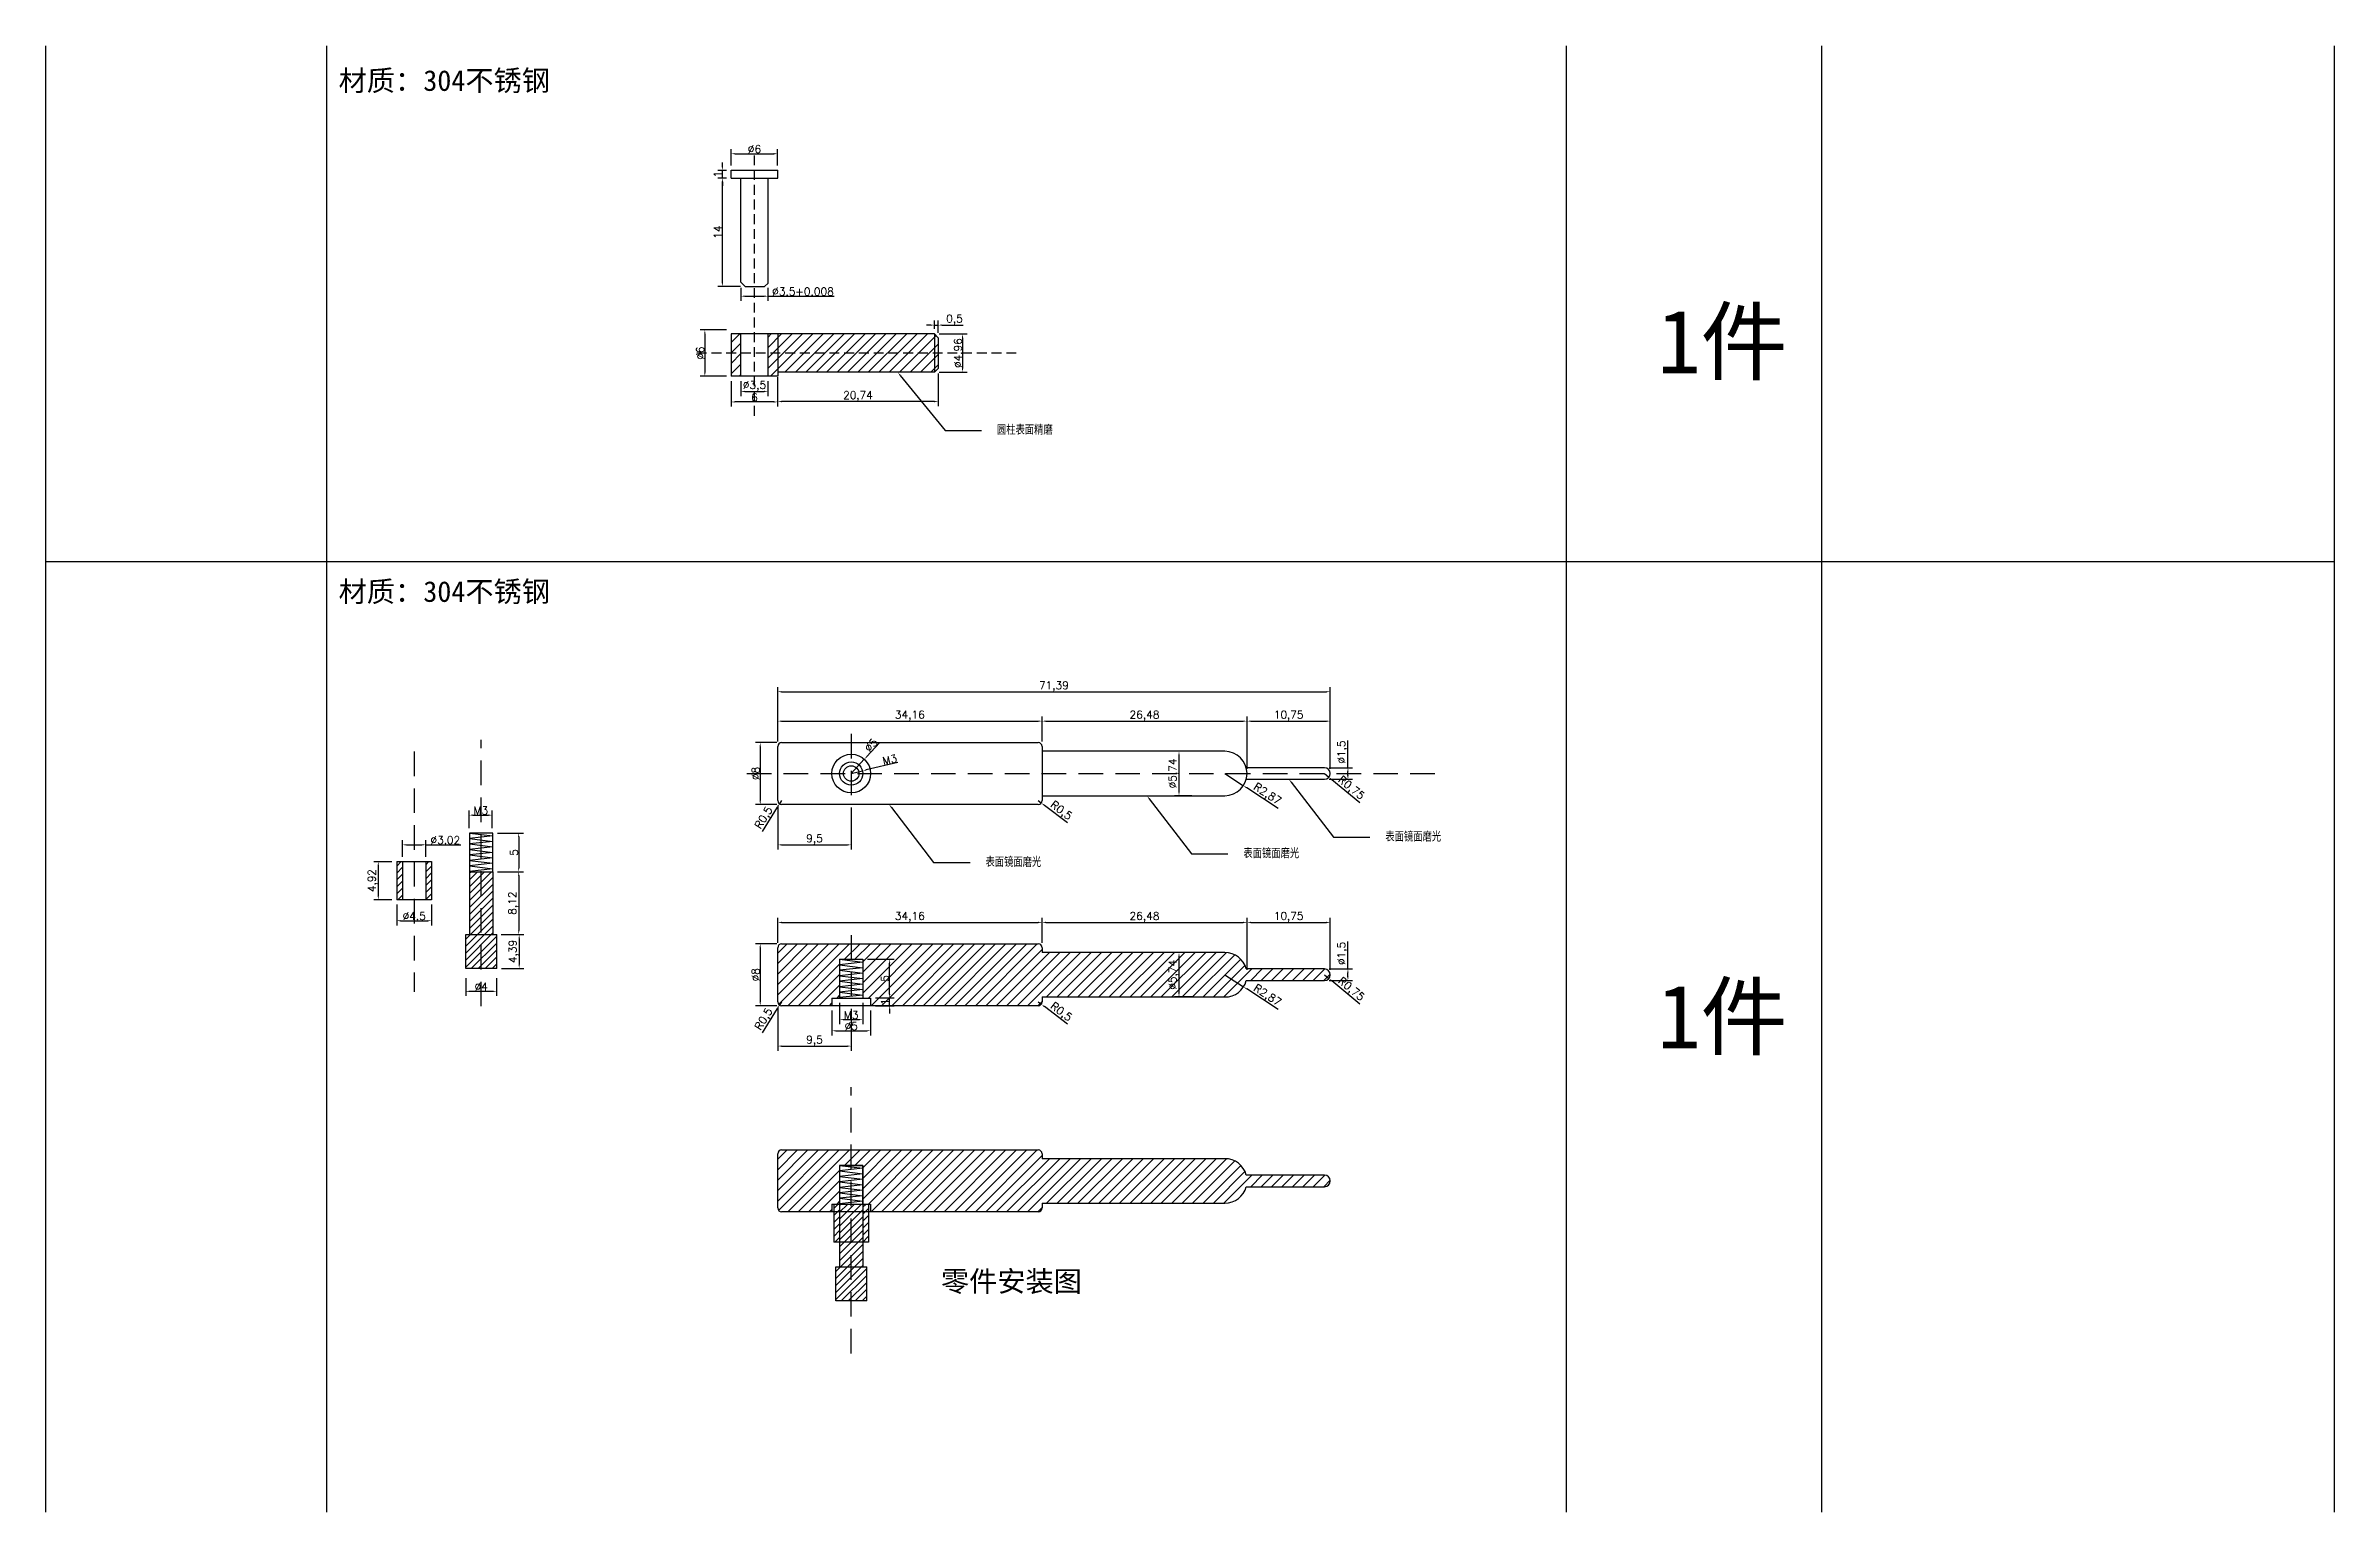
# Model space of a CAD drawing. Header units: millimetres. Extents: x 6817 to 15937, y -5221 to -164.
# Drawn here: x 10129.5 to 10425.2, y -1043.2 to -853.7 of the extents above; entities that cross this region are included whole.
import ezdxf
from ezdxf import colors
from ezdxf.entities.mleader import LeaderData, LeaderLine
from ezdxf.math import Vec2, Vec3

# ---------------------------------------------------------------- set-up
doc = ezdxf.new("R2010")
doc.units = ezdxf.units.MM
doc.linetypes.add('HIDDEN', pattern=[9.525, 6.35, -3.175])
doc.layers.add('图层2', color=108, linetype='Continuous')
doc.styles.get("Standard").update_dxf_attribs({"font": 'txt', "bigfont": 'gbcbig.shx'})
doc.dimstyles.new('ISO-25', dxfattribs={"dimtxt": 1, "dimasz": 0.5, "dimexe": 0.6, "dimexo": 0.625, "dimgap": 0.1, "dimtad": 1, "dimtxsty": 'Standard', "dimcen": 2.5, "dimadec": 0, "dimazin": 0, "dimtfac": 1, "dimtmove": 0, "dimatfit": 3, "dimfxl": 0, "dimarcsym": 0})

msp = doc.modelspace()

# ---------------------------------------------------------------- texts
at = {"color": 2, "attachment_point": 1}
for s, insert, char_height, width in [('{\\fSimSun|b0|i0|c134|p2;材质：304不锈钢}', (10167.323, -856.849), 2.67108, 31.32319), ('{\\fSimSun|b0|i0|c134|p2;1件}', (10337.726, -887.804), 8.21872, 36.05545), ('{\\fSimSun|b0|i0|c134|p2;材质：304不锈钢}', (10167.323, -922.878), 2.67108, 31.32319), ('{\\fSimSun|b0|i0|c134|p2;1件}', (10337.726, -975.023), 8.21872, 36.05545), ('{\\fSimSun|b0|i0|c134|p2;零件安装图}', (10245.152, -1012.003), 2.67108, 31.32319)]:
    msp.add_mtext(s, dxfattribs=dict(at, insert=insert, char_height=char_height, width=width))

# ---------------------------------------------------------------- blocks, each defined once
blk = doc.blocks.new('*D264')
at = {"layer": 'Defpoints', "color": 0, "linetype": 'ByBlock', "transparency": 16777216}
for p in [(10224.05, -895.88), (10244.8, -895.4), (10224.05, -899.67)]:
    blk.add_point(p, dxfattribs=at)
at = {"layer": '图层2', "color": 0, "linetype": 'ByBlock', "lineweight": -2, "transparency": 16777216}
for p, q in [((10224.05, -896.5), (10224.05, -900.27)), ((10244.8, -896.02), (10244.8, -900.27)), ((10244.3, -899.67), (10224.55, -899.67))]:
    blk.add_line(p, q, dxfattribs=at)
at = {"layer": '图层2', "color": 0, "linetype": 'ByBlock', "transparency": 16777216}
for points in [[(10224.55, -899.59), (10224.55, -899.76), (10224.05, -899.67)], [(10244.3, -899.59), (10244.3, -899.76), (10244.8, -899.67)]]:
    blk.add_solid(points, dxfattribs=at)
at = {"layer": '图层2', "color": 0, "linetype": 'ByBlock', "transparency": 16777216, "insert": (10234.43, -898.99), "char_height": 1, "attachment_point": 5}
blk.add_mtext('20,74', dxfattribs=at)
blk = doc.blocks.new('*D265')
at = {"layer": 'Defpoints', "color": 0, "linetype": 'ByBlock', "transparency": 16777216}
for p in [(10224.05, -895.88), (10218.05, -896.4), (10218.05, -899.72)]:
    blk.add_point(p, dxfattribs=at)
at = {"layer": '图层2', "color": 0, "linetype": 'ByBlock', "lineweight": -2, "transparency": 16777216}
for p, q in [((10218.05, -897.02), (10218.05, -900.32)), ((10224.05, -896.5), (10224.05, -900.32)), ((10223.55, -899.72), (10218.55, -899.72))]:
    blk.add_line(p, q, dxfattribs=at)
at = {"layer": '图层2', "color": 0, "linetype": 'ByBlock', "transparency": 16777216}
for points in [[(10218.55, -899.63), (10218.55, -899.8), (10218.05, -899.72)], [(10223.55, -899.63), (10223.55, -899.8), (10224.05, -899.72)]]:
    blk.add_solid(points, dxfattribs=at)
at = {"layer": '图层2', "color": 0, "linetype": 'ByBlock', "transparency": 16777216, "insert": (10221.05, -899.12), "char_height": 1, "attachment_point": 5}
blk.add_mtext('6', dxfattribs=at)
blk = doc.blocks.new('*D266')
at = {"layer": 'Defpoints', "color": 0, "linetype": 'ByBlock', "transparency": 16777216}
for p in [(10218.05, -890.4), (10214.64, -896.4), (10218.05, -896.4)]:
    blk.add_point(p, dxfattribs=at)
at = {"layer": '图层2', "color": 0, "linetype": 'ByBlock', "lineweight": -2, "transparency": 16777216}
for p, q in [((10217.43, -890.4), (10214.04, -890.4)), ((10214.64, -890.9), (10214.64, -895.9)), ((10217.43, -896.4), (10214.04, -896.4))]:
    blk.add_line(p, q, dxfattribs=at)
at = {"layer": '图层2', "color": 0, "linetype": 'ByBlock', "transparency": 16777216}
for points in [[(10214.56, -890.9), (10214.73, -890.9), (10214.64, -890.4)], [(10214.56, -895.9), (10214.73, -895.9), (10214.64, -896.4)]]:
    blk.add_solid(points, dxfattribs=at)
at = {"layer": '图层2', "color": 0, "linetype": 'ByBlock', "transparency": 16777216, "insert": (10214.04, -893.4), "char_height": 1, "attachment_point": 5, "rotation": 90}
blk.add_mtext('%%C6', dxfattribs=at)
blk = doc.blocks.new('*D308')
at = {"layer": 'Defpoints', "color": 0, "linetype": 'ByBlock', "transparency": 16777216}
for p in [(10216.91, -870.79), (10218.05, -870.79), (10219.87, -884.78)]:
    blk.add_point(p, dxfattribs=at)
at = {"layer": '图层2', "color": 0, "linetype": 'ByBlock', "lineweight": -2, "transparency": 16777216}
for p, q in [((10217.43, -870.79), (10216.31, -870.79)), ((10216.91, -884.28), (10216.91, -871.29)), ((10219.24, -884.78), (10216.31, -884.78))]:
    blk.add_line(p, q, dxfattribs=at)
at = {"layer": '图层2', "color": 0, "linetype": 'ByBlock', "transparency": 16777216}
for points in [[(10216.82, -871.29), (10216.99, -871.29), (10216.91, -870.79)], [(10216.82, -884.28), (10216.99, -884.28), (10216.91, -884.78)]]:
    blk.add_solid(points, dxfattribs=at)
at = {"layer": '图层2', "color": 0, "linetype": 'ByBlock', "transparency": 16777216, "insert": (10216.31, -877.78), "char_height": 1, "attachment_point": 5, "rotation": 90}
blk.add_mtext('14', dxfattribs=at)
blk = doc.blocks.new('*D309')
at = {"layer": 'Defpoints', "color": 0, "linetype": 'ByBlock', "transparency": 16777216}
for p in [(10216.91, -869.79), (10218.05, -869.79), (10218.05, -870.79)]:
    blk.add_point(p, dxfattribs=at)
at = {"layer": '图层2', "color": 0, "linetype": 'ByBlock', "lineweight": -2, "transparency": 16777216}
for p, q in [((10216.91, -869.29), (10216.91, -868.79)), ((10217.43, -869.79), (10216.31, -869.79)), ((10217.43, -870.79), (10216.31, -870.79)), ((10216.91, -870.79), (10216.91, -869.79)), ((10216.91, -871.29), (10216.91, -871.79))]:
    blk.add_line(p, q, dxfattribs=at)
at = {"layer": '图层2', "color": 0, "linetype": 'ByBlock', "transparency": 16777216}
for points in [[(10216.82, -869.29), (10216.99, -869.29), (10216.91, -869.79)], [(10216.82, -871.29), (10216.99, -871.29), (10216.91, -870.79)]]:
    blk.add_solid(points, dxfattribs=at)
at = {"layer": '图层2', "color": 0, "linetype": 'ByBlock', "transparency": 16777216, "insert": (10216.31, -870.29), "char_height": 1, "attachment_point": 5, "rotation": 90}
blk.add_mtext('1', dxfattribs=at)
blk = doc.blocks.new('*D267')
at = {"layer": 'Defpoints', "color": 0, "linetype": 'ByBlock', "transparency": 16777216}
for p in [(10219.3, -884.35), (10222.8, -884.35), (10222.8, -886.05)]:
    blk.add_point(p, dxfattribs=at)
at = {"layer": '图层2', "color": 0, "linetype": 'ByBlock', "lineweight": -2, "transparency": 16777216}
for p, q in [((10219.3, -884.97), (10219.3, -886.65)), ((10219.8, -886.05), (10222.3, -886.05)), ((10222.8, -884.97), (10222.8, -886.65)), ((10222.8, -886.05), (10231.34, -886.05))]:
    blk.add_line(p, q, dxfattribs=at)
at = {"layer": '图层2', "color": 0, "linetype": 'ByBlock', "transparency": 16777216}
for points in [[(10219.8, -885.97), (10219.8, -886.14), (10219.3, -886.05)], [(10222.3, -885.97), (10222.3, -886.14), (10222.8, -886.05)]]:
    blk.add_solid(points, dxfattribs=at)
at = {"layer": '图层2', "color": 0, "linetype": 'ByBlock', "transparency": 16777216, "insert": (10227.32, -885.45), "char_height": 1, "attachment_point": 5}
blk.add_mtext('%%C3.5+0.008', dxfattribs=at)
blk = doc.blocks.new('*D310')
at = {"layer": 'Defpoints', "color": 0, "linetype": 'ByBlock', "transparency": 16777216}
for p in [(10224.05, -867.65), (10218.05, -869.79), (10224.05, -869.79)]:
    blk.add_point(p, dxfattribs=at)
at = {"layer": '图层2', "color": 0, "linetype": 'ByBlock', "lineweight": -2, "transparency": 16777216}
for p, q in [((10218.05, -869.16), (10218.05, -867.05)), ((10218.55, -867.65), (10223.55, -867.65)), ((10224.05, -869.16), (10224.05, -867.05))]:
    blk.add_line(p, q, dxfattribs=at)
at = {"layer": '图层2', "color": 0, "linetype": 'ByBlock', "transparency": 16777216}
for points in [[(10218.55, -867.56), (10218.55, -867.73), (10218.05, -867.65)], [(10223.55, -867.56), (10223.55, -867.73), (10224.05, -867.65)]]:
    blk.add_solid(points, dxfattribs=at)
at = {"layer": '图层2', "color": 0, "linetype": 'ByBlock', "transparency": 16777216, "insert": (10221.05, -867.05), "char_height": 1, "attachment_point": 5}
blk.add_mtext('%%C6', dxfattribs=at)
blk = doc.blocks.new('*D268')
at = {"layer": 'Defpoints', "color": 0, "linetype": 'ByBlock', "transparency": 16777216}
for p in [(10187.18, -953.11), (10184.18, -955.42), (10187.18, -955.42)]:
    blk.add_point(p, dxfattribs=at)
at = {"layer": '图层2', "color": 0, "linetype": 'ByBlock', "lineweight": -2, "transparency": 16777216}
for p, q in [((10184.18, -954.79), (10184.18, -952.51)), ((10184.68, -953.11), (10186.68, -953.11)), ((10187.18, -954.79), (10187.18, -952.51))]:
    blk.add_line(p, q, dxfattribs=at)
at = {"layer": '图层2', "color": 0, "linetype": 'ByBlock', "transparency": 16777216}
for points in [[(10184.68, -953.02), (10184.68, -953.19), (10184.18, -953.11)], [(10186.68, -953.02), (10186.68, -953.19), (10187.18, -953.11)]]:
    blk.add_solid(points, dxfattribs=at)
at = {"layer": '图层2', "color": 0, "linetype": 'ByBlock', "transparency": 16777216, "insert": (10185.68, -952.51), "char_height": 1, "attachment_point": 5}
blk.add_mtext('M3', dxfattribs=at)
blk = doc.blocks.new('*D269')
at = {"layer": 'Defpoints', "color": 0, "linetype": 'ByBlock', "transparency": 16777216}
for p in [(10187.24, -955.42), (10187.24, -960.42), (10190.59, -960.42)]:
    blk.add_point(p, dxfattribs=at)
at = {"layer": '图层2', "color": 0, "linetype": 'ByBlock', "lineweight": -2, "transparency": 16777216}
for p, q in [((10187.87, -955.42), (10191.19, -955.42)), ((10190.59, -955.92), (10190.59, -959.92)), ((10187.87, -960.42), (10191.19, -960.42))]:
    blk.add_line(p, q, dxfattribs=at)
at = {"layer": '图层2', "color": 0, "linetype": 'ByBlock', "transparency": 16777216}
for points in [[(10190.51, -955.92), (10190.67, -955.92), (10190.59, -955.42)], [(10190.51, -959.92), (10190.67, -959.92), (10190.59, -960.42)]]:
    blk.add_solid(points, dxfattribs=at)
at = {"layer": '图层2', "color": 0, "linetype": 'ByBlock', "transparency": 16777216, "insert": (10189.99, -957.92), "char_height": 1, "attachment_point": 5, "rotation": 90}
blk.add_mtext('5', dxfattribs=at)
blk = doc.blocks.new('*D270')
at = {"layer": 'Defpoints', "color": 0, "linetype": 'ByBlock', "transparency": 16777216}
for p in [(10187.24, -960.42), (10187.68, -968.53), (10190.59, -968.53)]:
    blk.add_point(p, dxfattribs=at)
at = {"layer": '图层2', "color": 0, "linetype": 'ByBlock', "lineweight": -2, "transparency": 16777216}
for p, q in [((10187.87, -960.42), (10191.19, -960.42)), ((10190.59, -960.92), (10190.59, -968.03)), ((10188.31, -968.53), (10191.19, -968.53))]:
    blk.add_line(p, q, dxfattribs=at)
at = {"layer": '图层2', "color": 0, "linetype": 'ByBlock', "transparency": 16777216}
for points in [[(10190.51, -960.92), (10190.67, -960.92), (10190.59, -960.42)], [(10190.51, -968.03), (10190.67, -968.03), (10190.59, -968.53)]]:
    blk.add_solid(points, dxfattribs=at)
at = {"layer": '图层2', "color": 0, "linetype": 'ByBlock', "transparency": 16777216, "insert": (10189.91, -964.48), "char_height": 1, "attachment_point": 5, "rotation": 90}
blk.add_mtext('8,12', dxfattribs=at)
blk = doc.blocks.new('*D271')
at = {"layer": 'Defpoints', "color": 0, "linetype": 'ByBlock', "transparency": 16777216}
for p in [(10187.74, -968.53), (10187.74, -972.92), (10190.65, -972.92)]:
    blk.add_point(p, dxfattribs=at)
at = {"layer": '图层2', "color": 0, "linetype": 'ByBlock', "lineweight": -2, "transparency": 16777216}
for p, q in [((10188.37, -968.53), (10191.25, -968.53)), ((10190.65, -969.03), (10190.65, -972.42)), ((10188.37, -972.92), (10191.25, -972.92))]:
    blk.add_line(p, q, dxfattribs=at)
at = {"layer": '图层2', "color": 0, "linetype": 'ByBlock', "transparency": 16777216}
for points in [[(10190.57, -969.03), (10190.73, -969.03), (10190.65, -968.53)], [(10190.57, -972.42), (10190.73, -972.42), (10190.65, -972.92)]]:
    blk.add_solid(points, dxfattribs=at)
at = {"layer": '图层2', "color": 0, "linetype": 'ByBlock', "transparency": 16777216, "insert": (10189.97, -970.73), "char_height": 1, "attachment_point": 5, "rotation": 90}
blk.add_mtext('4,39', dxfattribs=at)
blk = doc.blocks.new('*D272')
at = {"layer": 'Defpoints', "color": 0, "linetype": 'ByBlock', "transparency": 16777216}
for p in [(10183.74, -973.53), (10187.74, -973.53), (10187.74, -975.87)]:
    blk.add_point(p, dxfattribs=at)
at = {"layer": '图层2', "color": 0, "linetype": 'ByBlock', "lineweight": -2, "transparency": 16777216}
for p, q in [((10183.74, -974.16), (10183.74, -976.47)), ((10187.74, -974.16), (10187.74, -976.47)), ((10184.24, -975.87), (10187.24, -975.87))]:
    blk.add_line(p, q, dxfattribs=at)
at = {"layer": '图层2', "color": 0, "linetype": 'ByBlock', "transparency": 16777216}
for points in [[(10184.24, -975.79), (10184.24, -975.96), (10183.74, -975.87)], [(10187.24, -975.79), (10187.24, -975.96), (10187.74, -975.87)]]:
    blk.add_solid(points, dxfattribs=at)
at = {"layer": '图层2', "color": 0, "linetype": 'ByBlock', "transparency": 16777216, "insert": (10185.74, -975.27), "char_height": 1, "attachment_point": 5}
blk.add_mtext('%%C4', dxfattribs=at)
blk = doc.blocks.new('*D273')
at = {"layer": 'Defpoints', "color": 0, "linetype": 'ByBlock', "transparency": 16777216}
for p in [(10178.59, -956.94), (10175.57, -959.12), (10178.59, -959.12)]:
    blk.add_point(p, dxfattribs=at)
at = {"layer": '图层2', "color": 0, "linetype": 'ByBlock', "lineweight": -2, "transparency": 16777216}
for p, q in [((10175.57, -958.49), (10175.57, -956.34)), ((10176.07, -956.94), (10178.09, -956.94)), ((10178.59, -958.49), (10178.59, -956.34)), ((10178.59, -956.94), (10183.12, -956.94))]:
    blk.add_line(p, q, dxfattribs=at)
at = {"layer": '图层2', "color": 0, "linetype": 'ByBlock', "transparency": 16777216}
for points in [[(10176.07, -956.86), (10176.07, -957.03), (10175.57, -956.94)], [(10178.09, -956.86), (10178.09, -957.03), (10178.59, -956.94)]]:
    blk.add_solid(points, dxfattribs=at)
at = {"layer": '图层2', "color": 0, "linetype": 'ByBlock', "transparency": 16777216, "insert": (10181.11, -956.34), "char_height": 1, "attachment_point": 5}
blk.add_mtext('%%C3.02', dxfattribs=at)
blk = doc.blocks.new('*D274')
at = {"layer": 'Defpoints', "color": 0, "linetype": 'ByBlock', "transparency": 16777216}
for p in [(10174.83, -964.03), (10179.33, -964.03), (10179.33, -966.75)]:
    blk.add_point(p, dxfattribs=at)
at = {"layer": '图层2', "color": 0, "linetype": 'ByBlock', "lineweight": -2, "transparency": 16777216}
for p, q in [((10174.83, -964.66), (10174.83, -967.35)), ((10175.33, -966.75), (10178.83, -966.75)), ((10179.33, -964.66), (10179.33, -967.35))]:
    blk.add_line(p, q, dxfattribs=at)
at = {"layer": '图层2', "color": 0, "linetype": 'ByBlock', "transparency": 16777216}
for points in [[(10175.33, -966.67), (10175.33, -966.84), (10174.83, -966.75)], [(10178.83, -966.67), (10178.83, -966.84), (10179.33, -966.75)]]:
    blk.add_solid(points, dxfattribs=at)
at = {"layer": '图层2', "color": 0, "linetype": 'ByBlock', "transparency": 16777216, "insert": (10177.08, -966.15), "char_height": 1, "attachment_point": 5}
blk.add_mtext('%%C4.5', dxfattribs=at)
blk = doc.blocks.new('*D275')
at = {"layer": 'Defpoints', "color": 0, "linetype": 'ByBlock', "transparency": 16777216}
for p in [(10174.83, -959.12), (10172.45, -964.03), (10174.83, -964.03)]:
    blk.add_point(p, dxfattribs=at)
at = {"layer": '图层2', "color": 0, "linetype": 'ByBlock', "lineweight": -2, "transparency": 16777216}
for p, q in [((10174.21, -959.12), (10171.85, -959.12)), ((10172.45, -959.62), (10172.45, -963.53)), ((10174.21, -964.03), (10171.85, -964.03))]:
    blk.add_line(p, q, dxfattribs=at)
at = {"layer": '图层2', "color": 0, "linetype": 'ByBlock', "transparency": 16777216}
for points in [[(10172.36, -959.62), (10172.53, -959.62), (10172.45, -959.12)], [(10172.36, -963.53), (10172.53, -963.53), (10172.45, -964.03)]]:
    blk.add_solid(points, dxfattribs=at)
at = {"layer": '图层2', "color": 0, "linetype": 'ByBlock', "transparency": 16777216, "insert": (10171.76, -961.57), "char_height": 1, "attachment_point": 5, "rotation": 90}
blk.add_mtext('4,92', dxfattribs=at)
blk = doc.blocks.new('*D338')
at = {"layer": 'Defpoints', "color": 0, "linetype": 'ByBlock', "transparency": 16777216}
for p in [(10244.8, -889.79), (10244.3, -890.92), (10244.8, -891.42)]:
    blk.add_point(p, dxfattribs=at)
at = {"layer": '图层2', "color": 0, "linetype": 'ByBlock', "lineweight": -2, "transparency": 16777216}
for p, q in [((10243.8, -889.79), (10243.3, -889.79)), ((10244.3, -890.29), (10244.3, -889.19)), ((10244.3, -889.79), (10244.8, -889.79)), ((10244.8, -890.79), (10244.8, -889.19)), ((10245.3, -889.79), (10248, -889.79))]:
    blk.add_line(p, q, dxfattribs=at)
at = {"layer": '图层2', "color": 0, "linetype": 'ByBlock', "transparency": 16777216}
for points in [[(10243.8, -889.7), (10243.8, -889.87), (10244.3, -889.79)], [(10245.3, -889.7), (10245.3, -889.87), (10244.8, -889.79)]]:
    blk.add_solid(points, dxfattribs=at)
at = {"layer": '图层2', "color": 0, "linetype": 'ByBlock', "transparency": 16777216, "insert": (10246.9, -889.1), "char_height": 1, "attachment_point": 5}
blk.add_mtext('0,5', dxfattribs=at)
blk = doc.blocks.new('*D339')
at = {"layer": 'Defpoints', "color": 0, "linetype": 'ByBlock', "transparency": 16777216}
for p in [(10244.3, -890.92), (10244.3, -895.88), (10247.94, -895.88)]:
    blk.add_point(p, dxfattribs=at)
at = {"layer": '图层2', "color": 0, "linetype": 'ByBlock', "lineweight": -2, "transparency": 16777216}
for p, q in [((10244.92, -890.92), (10248.54, -890.92)), ((10247.94, -891.42), (10247.94, -895.38)), ((10244.92, -895.88), (10248.54, -895.88))]:
    blk.add_line(p, q, dxfattribs=at)
at = {"layer": '图层2', "color": 0, "linetype": 'ByBlock', "transparency": 16777216}
for points in [[(10247.86, -891.42), (10248.02, -891.42), (10247.94, -890.92)], [(10247.86, -895.38), (10248.02, -895.38), (10247.94, -895.88)]]:
    blk.add_solid(points, dxfattribs=at)
at = {"layer": '图层2', "color": 0, "linetype": 'ByBlock', "transparency": 16777216, "insert": (10247.34, -893.4), "char_height": 1, "attachment_point": 5, "rotation": 90}
blk.add_mtext('%%C4.96', dxfattribs=at)
blk = doc.blocks.new('*D493')
at = {"layer": 'Defpoints', "color": 0, "linetype": 'ByBlock', "transparency": 16777216}
for p in [(10258.22, -940.96), (10224.06, -944.23), (10258.22, -944.23)]:
    blk.add_point(p, dxfattribs=at)
at = {"layer": '图层2', "color": 0, "linetype": 'ByBlock', "lineweight": -2, "transparency": 16777216}
for p, q in [((10224.06, -943.61), (10224.06, -940.36)), ((10224.56, -940.96), (10257.72, -940.96)), ((10258.22, -943.61), (10258.22, -940.36))]:
    blk.add_line(p, q, dxfattribs=at)
at = {"layer": '图层2', "color": 0, "linetype": 'ByBlock', "transparency": 16777216}
for points in [[(10224.56, -940.88), (10224.56, -941.04), (10224.06, -940.96)], [(10257.72, -940.88), (10257.72, -941.04), (10258.22, -940.96)]]:
    blk.add_solid(points, dxfattribs=at)
at = {"layer": '图层2', "color": 0, "linetype": 'ByBlock', "transparency": 16777216, "insert": (10241.14, -940.28), "char_height": 1, "attachment_point": 5}
blk.add_mtext('34,16', dxfattribs=at)
blk = doc.blocks.new('*D494')
at = {"layer": 'Defpoints', "color": 0, "linetype": 'ByBlock', "transparency": 16777216}
for p in [(10284.7, -940.96), (10258.22, -944.23), (10284.7, -947.73)]:
    blk.add_point(p, dxfattribs=at)
at = {"layer": '图层2', "color": 0, "linetype": 'ByBlock', "lineweight": -2, "transparency": 16777216}
for p, q in [((10258.22, -943.61), (10258.22, -940.36)), ((10258.72, -940.96), (10284.2, -940.96)), ((10284.7, -947.11), (10284.7, -940.36))]:
    blk.add_line(p, q, dxfattribs=at)
at = {"layer": '图层2', "color": 0, "linetype": 'ByBlock', "transparency": 16777216}
for points in [[(10258.72, -940.88), (10258.72, -941.04), (10258.22, -940.96)], [(10284.2, -940.88), (10284.2, -941.04), (10284.7, -940.96)]]:
    blk.add_solid(points, dxfattribs=at)
at = {"layer": '图层2', "color": 0, "linetype": 'ByBlock', "transparency": 16777216, "insert": (10271.46, -940.28), "char_height": 1, "attachment_point": 5}
blk.add_mtext('26,48', dxfattribs=at)
blk = doc.blocks.new('*D495')
at = {"layer": 'Defpoints', "color": 0, "linetype": 'ByBlock', "transparency": 16777216}
for p in [(10295.45, -940.96), (10284.7, -947.73), (10295.45, -947.73)]:
    blk.add_point(p, dxfattribs=at)
at = {"layer": '图层2', "color": 0, "linetype": 'ByBlock', "lineweight": -2, "transparency": 16777216}
for p, q in [((10284.7, -947.11), (10284.7, -940.36)), ((10285.2, -940.96), (10294.95, -940.96)), ((10295.45, -947.11), (10295.45, -940.36))]:
    blk.add_line(p, q, dxfattribs=at)
at = {"layer": '图层2', "color": 0, "linetype": 'ByBlock', "transparency": 16777216}
for points in [[(10285.2, -940.88), (10285.2, -941.04), (10284.7, -940.96)], [(10294.95, -940.88), (10294.95, -941.04), (10295.45, -940.96)]]:
    blk.add_solid(points, dxfattribs=at)
at = {"layer": '图层2', "color": 0, "linetype": 'ByBlock', "transparency": 16777216, "insert": (10290.08, -940.28), "char_height": 1, "attachment_point": 5}
blk.add_mtext('10,75', dxfattribs=at)
blk = doc.blocks.new('*D496')
at = {"layer": 'Defpoints', "color": 0, "linetype": 'ByBlock', "transparency": 16777216}
for p in [(10224.56, -943.73), (10221.8, -951.73), (10224.56, -951.73)]:
    blk.add_point(p, dxfattribs=at)
at = {"layer": '图层2', "color": 0, "linetype": 'ByBlock', "lineweight": -2, "transparency": 16777216}
for p, q in [((10223.93, -943.73), (10221.2, -943.73)), ((10221.8, -944.23), (10221.8, -951.23)), ((10223.93, -951.73), (10221.2, -951.73))]:
    blk.add_line(p, q, dxfattribs=at)
at = {"layer": '图层2', "color": 0, "linetype": 'ByBlock', "transparency": 16777216}
for points in [[(10221.71, -944.23), (10221.88, -944.23), (10221.8, -943.73)], [(10221.71, -951.23), (10221.88, -951.23), (10221.8, -951.73)]]:
    blk.add_solid(points, dxfattribs=at)
at = {"layer": '图层2', "color": 0, "linetype": 'ByBlock', "transparency": 16777216, "insert": (10221.2, -947.73), "char_height": 1, "attachment_point": 5, "rotation": 90}
blk.add_mtext('%%C8', dxfattribs=at)
blk = doc.blocks.new('*D497')
at = {"layer": 'Defpoints', "color": 0, "linetype": 'ByBlock', "transparency": 16777216}
for p in [(10278.19, -944.86), (10275.91, -950.6), (10278.19, -950.6)]:
    blk.add_point(p, dxfattribs=at)
at = {"layer": '图层2', "color": 0, "linetype": 'ByBlock', "lineweight": -2, "transparency": 16777216}
for p, q in [((10277.56, -944.86), (10275.31, -944.86)), ((10275.91, -945.36), (10275.91, -950.1)), ((10277.56, -950.6), (10275.31, -950.6))]:
    blk.add_line(p, q, dxfattribs=at)
at = {"layer": '图层2', "color": 0, "linetype": 'ByBlock', "transparency": 16777216}
for points in [[(10275.83, -945.36), (10275.99, -945.36), (10275.91, -944.86)], [(10275.83, -950.1), (10275.99, -950.1), (10275.91, -950.6)]]:
    blk.add_solid(points, dxfattribs=at)
at = {"layer": '图层2', "color": 0, "linetype": 'ByBlock', "transparency": 16777216, "insert": (10275.23, -947.73), "char_height": 1, "attachment_point": 5, "rotation": 90}
blk.add_mtext('%%C5,74', dxfattribs=at)
blk = doc.blocks.new('*D498')
at = {"layer": 'Defpoints', "color": 0, "linetype": 'ByBlock', "transparency": 16777216}
for p in [(10294.7, -946.98), (10294.7, -948.48), (10297.74, -946.98)]:
    blk.add_point(p, dxfattribs=at)
at = {"layer": '图层2', "color": 0, "linetype": 'ByBlock', "lineweight": -2, "transparency": 16777216}
for p, q in [((10297.74, -946.98), (10297.74, -943.45)), ((10295.33, -946.98), (10298.34, -946.98)), ((10295.33, -948.48), (10298.34, -948.48)), ((10297.74, -947.98), (10297.74, -947.48))]:
    blk.add_line(p, q, dxfattribs=at)
at = {"layer": '图层2', "color": 0, "linetype": 'ByBlock', "transparency": 16777216}
for points in [[(10297.65, -947.48), (10297.82, -947.48), (10297.74, -946.98)], [(10297.65, -947.98), (10297.82, -947.98), (10297.74, -948.48)]]:
    blk.add_solid(points, dxfattribs=at)
at = {"layer": '图层2', "color": 0, "linetype": 'ByBlock', "transparency": 16777216, "insert": (10297.05, -944.96), "char_height": 1, "attachment_point": 5, "rotation": 90}
blk.add_mtext('%%C1,5', dxfattribs=at)
blk = doc.blocks.new('*D499')
at = {"layer": 'Defpoints', "color": 0, "linetype": 'ByBlock', "transparency": 16777216}
for p in [(10294.7, -947.73), (10295.28, -948.21)]:
    blk.add_point(p, dxfattribs=at)
at = {"layer": '图层2', "color": 0, "linetype": 'ByBlock', "lineweight": -2, "transparency": 16777216}
for p, q in [((10294.7, -947.73), (10295.28, -948.21)), ((10299.29, -951.52), (10295.66, -948.53))]:
    blk.add_line(p, q, dxfattribs=at)
at = {"layer": '图层2', "color": 0, "linetype": 'ByBlock', "transparency": 16777216}
blk.add_solid([(10295.72, -948.46), (10295.61, -948.59), (10295.28, -948.21)], dxfattribs=at)
at = {"layer": '图层2', "color": 0, "linetype": 'ByBlock', "transparency": 16777216, "insert": (10298.1, -949.66), "char_height": 1, "attachment_point": 5, "rotation": 320.4026}
blk.add_mtext('R0,75', dxfattribs=at)
blk = doc.blocks.new('*D500')
at = {"layer": 'Defpoints', "color": 0, "linetype": 'ByBlock', "transparency": 16777216}
for p in [(10281.83, -947.73), (10284.24, -949.3)]:
    blk.add_point(p, dxfattribs=at)
at = {"layer": '图层2', "color": 0, "linetype": 'ByBlock', "lineweight": -2, "transparency": 16777216}
for p, q in [((10281.83, -947.73), (10284.24, -949.3)), ((10288.73, -952.23), (10284.66, -949.57))]:
    blk.add_line(p, q, dxfattribs=at)
at = {"layer": '图层2', "color": 0, "linetype": 'ByBlock', "transparency": 16777216}
blk.add_solid([(10284.7, -949.5), (10284.61, -949.64), (10284.24, -949.3)], dxfattribs=at)
at = {"layer": '图层2', "color": 0, "linetype": 'ByBlock', "transparency": 16777216, "insert": (10287.28, -950.46), "char_height": 1, "attachment_point": 5, "rotation": 326.9039}
blk.add_mtext('R2,87', dxfattribs=at)
blk = doc.blocks.new('*D501')
at = {"layer": 'Defpoints', "color": 0, "linetype": 'ByBlock', "transparency": 16777216}
for p in [(10257.72, -951.23), (10258.12, -951.53)]:
    blk.add_point(p, dxfattribs=at)
at = {"layer": '图层2', "color": 0, "linetype": 'ByBlock', "lineweight": -2, "transparency": 16777216}
for p, q in [((10257.72, -951.23), (10258.12, -951.53)), ((10261.49, -954.11), (10258.52, -951.84))]:
    blk.add_line(p, q, dxfattribs=at)
at = {"layer": '图层2', "color": 0, "linetype": 'ByBlock', "transparency": 16777216}
blk.add_solid([(10258.57, -951.77), (10258.47, -951.9), (10258.12, -951.53)], dxfattribs=at)
at = {"layer": '图层2', "color": 0, "linetype": 'ByBlock', "transparency": 16777216, "insert": (10260.63, -952.59), "char_height": 1, "attachment_point": 5, "rotation": 322.661}
blk.add_mtext('R0,5', dxfattribs=at)
blk = doc.blocks.new('*D502')
at = {"layer": 'Defpoints', "color": 0, "linetype": 'ByBlock', "transparency": 16777216}
for p in [(10224.3, -951.66), (10224.56, -951.23)]:
    blk.add_point(p, dxfattribs=at)
at = {"layer": '图层2', "color": 0, "linetype": 'ByBlock', "lineweight": -2, "transparency": 16777216}
for p, q in [((10222.09, -955.23), (10224.03, -952.08)), ((10224.56, -951.23), (10224.3, -951.66))]:
    blk.add_line(p, q, dxfattribs=at)
at = {"layer": '图层2', "color": 0, "linetype": 'ByBlock', "transparency": 16777216}
blk.add_solid([(10223.96, -952.04), (10224.1, -952.13), (10224.3, -951.66)], dxfattribs=at)
at = {"layer": '图层2', "color": 0, "linetype": 'ByBlock', "transparency": 16777216, "insert": (10222.35, -953.51), "char_height": 1, "attachment_point": 5, "rotation": 58.3869}
blk.add_mtext('R0,5', dxfattribs=at)
blk = doc.blocks.new('*D503')
at = {"layer": 'Defpoints', "color": 0, "linetype": 'ByBlock', "transparency": 16777216}
for p in [(10224.06, -951.23), (10233.56, -951.73), (10233.56, -956.95)]:
    blk.add_point(p, dxfattribs=at)
at = {"layer": '图层2', "color": 0, "linetype": 'ByBlock', "lineweight": -2, "transparency": 16777216}
for p, q in [((10224.06, -951.86), (10224.06, -957.55)), ((10233.56, -952.36), (10233.56, -957.55)), ((10224.56, -956.95), (10233.06, -956.95))]:
    blk.add_line(p, q, dxfattribs=at)
at = {"layer": '图层2', "color": 0, "linetype": 'ByBlock', "transparency": 16777216}
for points in [[(10224.56, -956.86), (10224.56, -957.03), (10224.06, -956.95)], [(10233.06, -956.86), (10233.06, -957.03), (10233.56, -956.95)]]:
    blk.add_solid(points, dxfattribs=at)
at = {"layer": '图层2', "color": 0, "linetype": 'ByBlock', "transparency": 16777216, "insert": (10228.81, -956.26), "char_height": 1, "attachment_point": 5}
blk.add_mtext('9,5', dxfattribs=at)
blk = doc.blocks.new('*D504')
at = {"layer": 'Defpoints', "color": 0, "linetype": 'ByBlock', "transparency": 16777216}
for p in [(10258.22, -966.96), (10224.06, -970.23), (10258.22, -970.23)]:
    blk.add_point(p, dxfattribs=at)
at = {"layer": '图层2', "color": 0, "linetype": 'ByBlock', "lineweight": -2, "transparency": 16777216}
for p, q in [((10224.06, -969.61), (10224.06, -966.36)), ((10258.22, -969.61), (10258.22, -966.36)), ((10224.56, -966.96), (10257.72, -966.96))]:
    blk.add_line(p, q, dxfattribs=at)
at = {"layer": '图层2', "color": 0, "linetype": 'ByBlock', "transparency": 16777216}
for points in [[(10224.56, -966.88), (10224.56, -967.05), (10224.06, -966.96)], [(10257.72, -966.88), (10257.72, -967.05), (10258.22, -966.96)]]:
    blk.add_solid(points, dxfattribs=at)
at = {"layer": '图层2', "color": 0, "linetype": 'ByBlock', "transparency": 16777216, "insert": (10241.14, -966.28), "char_height": 1, "attachment_point": 5}
blk.add_mtext('34,16', dxfattribs=at)
blk = doc.blocks.new('*D297')
at = {"layer": 'Defpoints', "color": 0, "linetype": 'ByBlock', "transparency": 16777216}
for p in [(10284.7, -966.96), (10258.22, -970.23), (10284.7, -973.73)]:
    blk.add_point(p, dxfattribs=at)
at = {"layer": '图层2', "color": 0, "linetype": 'ByBlock', "lineweight": -2, "transparency": 16777216}
for p, q in [((10258.22, -969.61), (10258.22, -966.36)), ((10284.7, -973.11), (10284.7, -966.36)), ((10258.72, -966.96), (10284.2, -966.96))]:
    blk.add_line(p, q, dxfattribs=at)
at = {"layer": '图层2', "color": 0, "linetype": 'ByBlock', "transparency": 16777216}
for points in [[(10258.72, -966.88), (10258.72, -967.05), (10258.22, -966.96)], [(10284.2, -966.88), (10284.2, -967.05), (10284.7, -966.96)]]:
    blk.add_solid(points, dxfattribs=at)
at = {"layer": '图层2', "color": 0, "linetype": 'ByBlock', "transparency": 16777216, "insert": (10271.46, -966.28), "char_height": 1, "attachment_point": 5}
blk.add_mtext('26,48', dxfattribs=at)
blk = doc.blocks.new('*D505')
at = {"layer": 'Defpoints', "color": 0, "linetype": 'ByBlock', "transparency": 16777216}
for p in [(10295.45, -966.96), (10284.7, -973.73), (10295.45, -973.73)]:
    blk.add_point(p, dxfattribs=at)
at = {"layer": '图层2', "color": 0, "linetype": 'ByBlock', "lineweight": -2, "transparency": 16777216}
for p, q in [((10284.7, -973.11), (10284.7, -966.36)), ((10295.45, -973.11), (10295.45, -966.36)), ((10285.2, -966.96), (10294.95, -966.96))]:
    blk.add_line(p, q, dxfattribs=at)
at = {"layer": '图层2', "color": 0, "linetype": 'ByBlock', "transparency": 16777216}
for points in [[(10285.2, -966.88), (10285.2, -967.05), (10284.7, -966.96)], [(10294.95, -966.88), (10294.95, -967.05), (10295.45, -966.96)]]:
    blk.add_solid(points, dxfattribs=at)
at = {"layer": '图层2', "color": 0, "linetype": 'ByBlock', "transparency": 16777216, "insert": (10290.08, -966.28), "char_height": 1, "attachment_point": 5}
blk.add_mtext('10,75', dxfattribs=at)
blk = doc.blocks.new('*D506')
at = {"layer": 'Defpoints', "color": 0, "linetype": 'ByBlock', "transparency": 16777216}
for p in [(10224.56, -969.73), (10221.8, -977.73), (10224.56, -977.73)]:
    blk.add_point(p, dxfattribs=at)
at = {"layer": '图层2', "color": 0, "linetype": 'ByBlock', "lineweight": -2, "transparency": 16777216}
for p, q in [((10223.93, -969.73), (10221.2, -969.73)), ((10221.8, -970.23), (10221.8, -977.23)), ((10223.93, -977.73), (10221.2, -977.73))]:
    blk.add_line(p, q, dxfattribs=at)
at = {"layer": '图层2', "color": 0, "linetype": 'ByBlock', "transparency": 16777216}
for points in [[(10221.71, -970.23), (10221.88, -970.23), (10221.8, -969.73)], [(10221.71, -977.23), (10221.88, -977.23), (10221.8, -977.73)]]:
    blk.add_solid(points, dxfattribs=at)
at = {"layer": '图层2', "color": 0, "linetype": 'ByBlock', "transparency": 16777216, "insert": (10221.2, -973.73), "char_height": 1, "attachment_point": 5, "rotation": 90}
blk.add_mtext('%%C8', dxfattribs=at)
blk = doc.blocks.new('*D507')
at = {"layer": 'Defpoints', "color": 0, "linetype": 'ByBlock', "transparency": 16777216}
for p in [(10278.19, -970.86), (10275.91, -976.6), (10278.22, -976.6)]:
    blk.add_point(p, dxfattribs=at)
at = {"layer": '图层2', "color": 0, "linetype": 'ByBlock', "lineweight": -2, "transparency": 16777216}
for p, q in [((10277.56, -970.86), (10275.31, -970.86)), ((10275.91, -971.36), (10275.91, -976.1)), ((10277.59, -976.6), (10275.31, -976.6))]:
    blk.add_line(p, q, dxfattribs=at)
at = {"layer": '图层2', "color": 0, "linetype": 'ByBlock', "transparency": 16777216}
for points in [[(10275.83, -971.36), (10275.99, -971.36), (10275.91, -970.86)], [(10275.83, -976.1), (10275.99, -976.1), (10275.91, -976.6)]]:
    blk.add_solid(points, dxfattribs=at)
at = {"layer": '图层2', "color": 0, "linetype": 'ByBlock', "transparency": 16777216, "insert": (10275.23, -973.73), "char_height": 1, "attachment_point": 5, "rotation": 90}
blk.add_mtext('%%C5,74', dxfattribs=at)
blk = doc.blocks.new('*D508')
at = {"layer": 'Defpoints', "color": 0, "linetype": 'ByBlock', "transparency": 16777216}
for p in [(10294.7, -972.98), (10294.7, -974.48), (10297.74, -972.98)]:
    blk.add_point(p, dxfattribs=at)
at = {"layer": '图层2', "color": 0, "linetype": 'ByBlock', "lineweight": -2, "transparency": 16777216}
for p, q in [((10297.74, -972.98), (10297.74, -969.45)), ((10295.33, -972.98), (10298.34, -972.98)), ((10295.33, -974.48), (10298.34, -974.48)), ((10297.74, -973.98), (10297.74, -973.48))]:
    blk.add_line(p, q, dxfattribs=at)
at = {"layer": '图层2', "color": 0, "linetype": 'ByBlock', "transparency": 16777216}
for points in [[(10297.65, -973.48), (10297.82, -973.48), (10297.74, -972.98)], [(10297.65, -973.98), (10297.82, -973.98), (10297.74, -974.48)]]:
    blk.add_solid(points, dxfattribs=at)
at = {"layer": '图层2', "color": 0, "linetype": 'ByBlock', "transparency": 16777216, "insert": (10297.05, -970.97), "char_height": 1, "attachment_point": 5, "rotation": 90}
blk.add_mtext('%%C1,5', dxfattribs=at)
blk = doc.blocks.new('*D509')
at = {"layer": 'Defpoints', "color": 0, "linetype": 'ByBlock', "transparency": 16777216}
for p in [(10294.7, -973.73), (10295.28, -974.21)]:
    blk.add_point(p, dxfattribs=at)
at = {"layer": '图层2', "color": 0, "linetype": 'ByBlock', "lineweight": -2, "transparency": 16777216}
for p, q in [((10294.7, -973.73), (10295.28, -974.21)), ((10299.29, -977.53), (10295.66, -974.53))]:
    blk.add_line(p, q, dxfattribs=at)
at = {"layer": '图层2', "color": 0, "linetype": 'ByBlock', "transparency": 16777216}
blk.add_solid([(10295.72, -974.47), (10295.61, -974.59), (10295.28, -974.21)], dxfattribs=at)
at = {"layer": '图层2', "color": 0, "linetype": 'ByBlock', "transparency": 16777216, "insert": (10298.1, -975.66), "char_height": 1, "attachment_point": 5, "rotation": 320.4026}
blk.add_mtext('R0,75', dxfattribs=at)
blk = doc.blocks.new('*D510')
at = {"layer": 'Defpoints', "color": 0, "linetype": 'ByBlock', "transparency": 16777216}
for p in [(10281.83, -973.73), (10284.24, -975.3)]:
    blk.add_point(p, dxfattribs=at)
at = {"layer": '图层2', "color": 0, "linetype": 'ByBlock', "lineweight": -2, "transparency": 16777216}
for p, q in [((10281.83, -973.73), (10284.24, -975.3)), ((10288.73, -978.23), (10284.66, -975.57))]:
    blk.add_line(p, q, dxfattribs=at)
at = {"layer": '图层2', "color": 0, "linetype": 'ByBlock', "transparency": 16777216}
blk.add_solid([(10284.7, -975.5), (10284.61, -975.64), (10284.24, -975.3)], dxfattribs=at)
at = {"layer": '图层2', "color": 0, "linetype": 'ByBlock', "transparency": 16777216, "insert": (10287.28, -976.47), "char_height": 1, "attachment_point": 5, "rotation": 326.9039}
blk.add_mtext('R2,87', dxfattribs=at)
blk = doc.blocks.new('*D511')
at = {"layer": 'Defpoints', "color": 0, "linetype": 'ByBlock', "transparency": 16777216}
for p in [(10257.72, -977.23), (10258.12, -977.54)]:
    blk.add_point(p, dxfattribs=at)
at = {"layer": '图层2', "color": 0, "linetype": 'ByBlock', "lineweight": -2, "transparency": 16777216}
for p, q in [((10257.72, -977.23), (10258.12, -977.54)), ((10261.49, -980.11), (10258.52, -977.84))]:
    blk.add_line(p, q, dxfattribs=at)
at = {"layer": '图层2', "color": 0, "linetype": 'ByBlock', "transparency": 16777216}
blk.add_solid([(10258.57, -977.77), (10258.47, -977.91), (10258.12, -977.54)], dxfattribs=at)
at = {"layer": '图层2', "color": 0, "linetype": 'ByBlock', "transparency": 16777216, "insert": (10260.63, -978.6), "char_height": 1, "attachment_point": 5, "rotation": 322.661}
blk.add_mtext('R0,5', dxfattribs=at)
blk = doc.blocks.new('*D512')
at = {"layer": 'Defpoints', "color": 0, "linetype": 'ByBlock', "transparency": 16777216}
for p in [(10224.3, -977.66), (10224.56, -977.23)]:
    blk.add_point(p, dxfattribs=at)
at = {"layer": '图层2', "color": 0, "linetype": 'ByBlock', "lineweight": -2, "transparency": 16777216}
for p, q in [((10222.09, -981.24), (10224.03, -978.09)), ((10224.56, -977.23), (10224.3, -977.66))]:
    blk.add_line(p, q, dxfattribs=at)
at = {"layer": '图层2', "color": 0, "linetype": 'ByBlock', "transparency": 16777216}
blk.add_solid([(10223.96, -978.04), (10224.1, -978.13), (10224.3, -977.66)], dxfattribs=at)
at = {"layer": '图层2', "color": 0, "linetype": 'ByBlock', "transparency": 16777216, "insert": (10222.35, -979.52), "char_height": 1, "attachment_point": 5, "rotation": 58.3869}
blk.add_mtext('R0,5', dxfattribs=at)
blk = doc.blocks.new('*D513')
at = {"layer": 'Defpoints', "color": 0, "linetype": 'ByBlock', "transparency": 16777216}
for p in [(10224.06, -977.23), (10233.56, -977.73), (10233.56, -982.95)]:
    blk.add_point(p, dxfattribs=at)
at = {"layer": '图层2', "color": 0, "linetype": 'ByBlock', "lineweight": -2, "transparency": 16777216}
for p, q in [((10224.06, -977.86), (10224.06, -983.55)), ((10233.56, -978.36), (10233.56, -983.55)), ((10224.56, -982.95), (10233.06, -982.95))]:
    blk.add_line(p, q, dxfattribs=at)
at = {"layer": '图层2', "color": 0, "linetype": 'ByBlock', "transparency": 16777216}
for points in [[(10224.56, -982.87), (10224.56, -983.03), (10224.06, -982.95)], [(10233.06, -982.87), (10233.06, -983.03), (10233.56, -982.95)]]:
    blk.add_solid(points, dxfattribs=at)
at = {"layer": '图层2', "color": 0, "linetype": 'ByBlock', "transparency": 16777216, "insert": (10228.81, -982.27), "char_height": 1, "attachment_point": 5}
blk.add_mtext('9,5', dxfattribs=at)
blk = doc.blocks.new('*D514')
at = {"layer": 'Defpoints', "color": 0, "linetype": 'ByBlock', "transparency": 16777216}
for p in [(10231.06, -977.73), (10236.06, -977.73), (10236.06, -980.97)]:
    blk.add_point(p, dxfattribs=at)
at = {"layer": '图层2', "color": 0, "linetype": 'ByBlock', "lineweight": -2, "transparency": 16777216}
for p, q in [((10231.06, -978.36), (10231.06, -981.57)), ((10236.06, -978.36), (10236.06, -981.57)), ((10231.56, -980.97), (10235.56, -980.97))]:
    blk.add_line(p, q, dxfattribs=at)
at = {"layer": '图层2', "color": 0, "linetype": 'ByBlock', "transparency": 16777216}
for points in [[(10231.56, -980.89), (10231.56, -981.05), (10231.06, -980.97)], [(10235.56, -980.89), (10235.56, -981.05), (10236.06, -980.97)]]:
    blk.add_solid(points, dxfattribs=at)
at = {"layer": '图层2', "color": 0, "linetype": 'ByBlock', "transparency": 16777216, "insert": (10233.56, -980.37), "char_height": 1, "attachment_point": 5}
blk.add_mtext('%%C5', dxfattribs=at)
blk = doc.blocks.new('*D515')
at = {"layer": 'Defpoints', "color": 0, "linetype": 'ByBlock', "transparency": 16777216}
for p in [(10232.06, -976.73), (10235.06, -976.73), (10235.06, -979.53)]:
    blk.add_point(p, dxfattribs=at)
at = {"layer": '图层2', "color": 0, "linetype": 'ByBlock', "lineweight": -2, "transparency": 16777216}
for p, q in [((10232.06, -977.36), (10232.06, -980.13)), ((10235.06, -977.36), (10235.06, -980.13)), ((10232.56, -979.53), (10234.56, -979.53))]:
    blk.add_line(p, q, dxfattribs=at)
at = {"layer": '图层2', "color": 0, "linetype": 'ByBlock', "transparency": 16777216}
for points in [[(10232.56, -979.45), (10232.56, -979.61), (10232.06, -979.53)], [(10234.56, -979.45), (10234.56, -979.61), (10235.06, -979.53)]]:
    blk.add_solid(points, dxfattribs=at)
at = {"layer": '图层2', "color": 0, "linetype": 'ByBlock', "transparency": 16777216, "insert": (10233.56, -978.93), "char_height": 1, "attachment_point": 5}
blk.add_mtext('M3', dxfattribs=at)
blk = doc.blocks.new('*D516')
at = {"layer": 'Defpoints', "color": 0, "linetype": 'ByBlock', "transparency": 16777216}
for p in [(10236.06, -976.73), (10236.06, -977.73), (10238.52, -976.73)]:
    blk.add_point(p, dxfattribs=at)
at = {"layer": '图层2', "color": 0, "linetype": 'ByBlock', "lineweight": -2, "transparency": 16777216}
for p, q in [((10238.52, -976.23), (10238.52, -975.73)), ((10236.68, -976.73), (10239.12, -976.73)), ((10236.68, -977.73), (10239.12, -977.73)), ((10238.52, -977.73), (10238.52, -976.73)), ((10238.52, -978.23), (10238.52, -978.73))]:
    blk.add_line(p, q, dxfattribs=at)
at = {"layer": '图层2', "color": 0, "linetype": 'ByBlock', "transparency": 16777216}
for points in [[(10238.44, -976.23), (10238.61, -976.23), (10238.52, -976.73)], [(10238.44, -978.23), (10238.61, -978.23), (10238.52, -977.73)]]:
    blk.add_solid(points, dxfattribs=at)
at = {"layer": '图层2', "color": 0, "linetype": 'ByBlock', "transparency": 16777216, "insert": (10237.92, -977.23), "char_height": 1, "attachment_point": 5, "rotation": 90}
blk.add_mtext('1', dxfattribs=at)
blk = doc.blocks.new('*D517')
at = {"layer": 'Defpoints', "color": 0, "linetype": 'ByBlock', "transparency": 16777216}
for p in [(10235.06, -971.73), (10238.52, -971.73), (10236.06, -976.73)]:
    blk.add_point(p, dxfattribs=at)
at = {"layer": '图层2', "color": 0, "linetype": 'ByBlock', "lineweight": -2, "transparency": 16777216}
for p, q in [((10235.68, -971.73), (10239.12, -971.73)), ((10238.52, -976.23), (10238.52, -972.23)), ((10236.68, -976.73), (10239.12, -976.73))]:
    blk.add_line(p, q, dxfattribs=at)
at = {"layer": '图层2', "color": 0, "linetype": 'ByBlock', "transparency": 16777216}
for points in [[(10238.44, -972.23), (10238.61, -972.23), (10238.52, -971.73)], [(10238.44, -976.23), (10238.61, -976.23), (10238.52, -976.73)]]:
    blk.add_solid(points, dxfattribs=at)
at = {"layer": '图层2', "color": 0, "linetype": 'ByBlock', "transparency": 16777216, "insert": (10237.92, -974.23), "char_height": 1, "attachment_point": 5, "rotation": 90}
blk.add_mtext('5', dxfattribs=at)
blk = doc.blocks.new('*D518')
at = {"layer": 'Defpoints', "color": 0, "linetype": 'ByBlock', "transparency": 16777216}
for p in [(10233.56, -947.73), (10235.02, -947.39)]:
    blk.add_point(p, dxfattribs=at)
at = {"layer": '图层2', "color": 0, "linetype": 'ByBlock', "lineweight": -2, "transparency": 16777216}
for p, q in [((10233.56, -947.73), (10235.02, -947.39)), ((10239.58, -946.31), (10235.5, -947.27))]:
    blk.add_line(p, q, dxfattribs=at)
at = {"layer": '图层2', "color": 0, "linetype": 'ByBlock', "transparency": 16777216}
blk.add_solid([(10235.49, -947.19), (10235.52, -947.35), (10235.02, -947.39)], dxfattribs=at)
at = {"layer": '图层2', "color": 0, "linetype": 'ByBlock', "transparency": 16777216, "insert": (10238.53, -945.94), "char_height": 1, "attachment_point": 5, "rotation": 13.2527}
blk.add_mtext('M3', dxfattribs=at)
blk = doc.blocks.new('*D519')
at = {"layer": 'Defpoints', "color": 0, "linetype": 'ByBlock', "transparency": 16777216}
for p in [(10235.25, -945.89), (10233.56, -947.73)]:
    blk.add_point(p, dxfattribs=at)
at = {"layer": '图层2', "color": 0, "linetype": 'ByBlock', "lineweight": -2, "transparency": 16777216}
for p, q in [((10233.56, -947.73), (10235.25, -945.89)), ((10237.19, -943.78), (10235.59, -945.52))]:
    blk.add_line(p, q, dxfattribs=at)
at = {"layer": '图层2', "color": 0, "linetype": 'ByBlock', "transparency": 16777216}
blk.add_solid([(10235.53, -945.47), (10235.65, -945.58), (10235.25, -945.89)], dxfattribs=at)
at = {"layer": '图层2', "color": 0, "linetype": 'ByBlock', "transparency": 16777216, "insert": (10236.12, -944.06), "char_height": 1, "attachment_point": 5, "rotation": 47.3522}
blk.add_mtext('%%C5', dxfattribs=at)
blk = doc.blocks.new('*D523')
at = {"layer": 'Defpoints', "color": 0, "linetype": 'ByBlock', "transparency": 16777216}
for p in [(10219.3, -896.4), (10222.8, -896.4), (10222.8, -898.35)]:
    blk.add_point(p, dxfattribs=at)
at = {"layer": '图层2', "color": 0, "linetype": 'ByBlock', "lineweight": -2, "transparency": 16777216}
for p, q in [((10219.3, -897.02), (10219.3, -898.95)), ((10219.8, -898.35), (10222.3, -898.35)), ((10222.8, -897.02), (10222.8, -898.95))]:
    blk.add_line(p, q, dxfattribs=at)
at = {"layer": '图层2', "color": 0, "linetype": 'ByBlock', "transparency": 16777216}
for points in [[(10219.8, -898.27), (10219.8, -898.44), (10219.3, -898.35)], [(10222.3, -898.27), (10222.3, -898.44), (10222.8, -898.35)]]:
    blk.add_solid(points, dxfattribs=at)
at = {"layer": '图层2', "color": 0, "linetype": 'ByBlock', "transparency": 16777216, "insert": (10221.05, -897.67), "char_height": 1, "attachment_point": 5}
blk.add_mtext('%%C3,5', dxfattribs=at)
blk = doc.blocks.new('*D1729')
at = {"layer": 'Defpoints', "color": 0, "linetype": 'ByBlock', "transparency": 16777216}
for p in [(10295.45, -937.16), (10224.06, -944.23), (10295.45, -946.37)]:
    blk.add_point(p, dxfattribs=at)
at = {"layer": '图层2', "color": 0, "linetype": 'ByBlock', "lineweight": -2, "transparency": 16777216}
for p, q in [((10224.06, -943.61), (10224.06, -936.56)), ((10224.56, -937.16), (10294.95, -937.16)), ((10295.45, -945.74), (10295.45, -936.56))]:
    blk.add_line(p, q, dxfattribs=at)
at = {"layer": '图层2', "color": 0, "linetype": 'ByBlock', "transparency": 16777216}
for points in [[(10224.56, -937.08), (10224.56, -937.24), (10224.06, -937.16)], [(10294.95, -937.08), (10294.95, -937.24), (10295.45, -937.16)]]:
    blk.add_solid(points, dxfattribs=at)
at = {"layer": '图层2', "color": 0, "linetype": 'ByBlock', "transparency": 16777216, "insert": (10259.75, -936.48), "char_height": 1, "attachment_point": 5}
blk.add_mtext('71,39', dxfattribs=at)

# ---------------------------------------------------------------- dimensions: what is measured, and where the dimension line sits
at = {"layer": '图层2', "color": 2, "linetype": 'ByBlock'}
for base, p1, p2, angle, text, picture, middle in [((10224.055, -867.646), (10218.055, -869.785), (10224.055, -869.785), 180, '%%C6', '*D310', (10221.055, -867.046)), ((10222.805, -886.053), (10219.305, -884.349), (10222.805, -884.349), 180, '%%C3.5+0.008', '*D267', (10227.321, -885.453)), ((10214.644, -896.397), (10218.055, -890.397), (10218.055, -896.397), 90, '%%C6', '*D266', (10214.044, -893.397)), ((10247.939, -895.877), (10244.299, -890.917), (10244.299, -895.877), 90, '%%C4.96', '*D339', (10247.339, -893.397)), ((10221.798, -951.73), (10224.558, -943.73), (10224.558, -951.73), 90, '%%C<>', '*D496', (10221.198, -947.73)), ((10275.91, -950.6), (10278.188, -944.86), (10278.188, -950.6), 90, '%%C<>', '*D497', (10275.227, -947.73)), ((10297.736, -946.98), (10294.702, -948.48), (10294.702, -946.98), 90, '%%C<>', '*D498', (10297.053, -944.963)), ((10221.798, -977.734), (10224.558, -969.734), (10224.558, -977.734), 90, '%%C<>', '*D506', (10221.198, -973.734)), ((10297.736, -972.984), (10294.702, -974.484), (10294.702, -972.984), 90, '%%C<>', '*D508', (10297.053, -970.967)), ((10275.91, -976.604), (10278.188, -970.864), (10278.218, -976.604), 90, '%%C<>', '*D507', (10275.227, -973.734))]:
    dim = msp.add_linear_dim(base=base, p1=p1, p2=p2, angle=angle, text=text, dimstyle='ISO-25', dxfattribs=at)
    dim.commit()
    dim.dimension.update_dxf_attribs({"geometry": picture, "text_midpoint": middle})
for base, p1, p2, picture, middle in [((10216.906, -869.785), (10218.055, -870.785), (10218.055, -869.785), '*D309', (10216.306, -870.285)), ((10216.906, -870.785), (10219.869, -884.784), (10218.055, -870.785), '*D308', (10216.306, -877.785)), ((10190.591, -960.418), (10187.243, -955.418), (10187.243, -960.418), '*D269', (10189.991, -957.918)), ((10172.445501821, -964.031523935), (10174.83013121, -959.116523935), (10174.83013121, -964.031523935), '*D275', (10171.762168488, -961.574023935)), ((10190.590746106, -968.533264104), (10187.242915871, -960.418264104), (10187.68332775, -968.533264104), '*D270', (10189.907412772, -964.475764104)), ((10190.650334226, -972.918264104), (10187.742915871, -968.533264104), (10187.742915871, -972.918264104), '*D271', (10189.967000893, -970.725764104)), ((10238.523, -971.735), (10236.058, -976.735), (10235.058, -971.735), '*D517', (10237.923, -974.235)), ((10238.523, -976.735), (10236.058, -977.735), (10236.058, -976.735), '*D516', (10237.923, -977.235))]:
    dim = msp.add_linear_dim(base=base, p1=p1, p2=p2, angle=90, dimstyle='ISO-25', dxfattribs=at)
    dim.commit()
    dim.dimension.update_dxf_attribs({"geometry": picture, "text_midpoint": middle})
for base, p1, p2, picture, middle in [((10244.799, -889.787), (10244.299, -890.917), (10244.799, -891.417), '*D338', (10246.899, -889.103)), ((10218.055, -899.716), (10224.055, -895.877), (10218.055, -896.397), '*D265', (10221.055, -899.116)), ((10224.055, -899.674), (10244.799, -895.397), (10224.055, -895.877), '*D264', (10234.427, -898.991)), ((10295.452, -937.159), (10224.058, -944.23), (10295.452, -946.37), '*D1729', (10259.755, -936.476)), ((10258.222, -940.959), (10224.058, -944.23), (10258.222, -944.23), '*D493', (10241.14, -940.276)), ((10284.704, -940.959), (10258.222, -944.23), (10284.704, -947.73), '*D494', (10271.463, -940.276)), ((10295.452, -940.959), (10284.704, -947.73), (10295.452, -947.73), '*D495', (10290.078, -940.276)), ((10233.558, -956.946), (10224.058, -951.23), (10233.558, -951.73), '*D503', (10228.808, -956.263)), ((10258.222, -966.962), (10224.058, -970.234), (10258.222, -970.234), '*D504', (10241.14, -966.279)), ((10284.704, -966.962), (10258.222, -970.234), (10284.704, -973.734), '*D297', (10271.463, -966.279)), ((10295.452, -966.962), (10284.704, -973.734), (10295.452, -973.734), '*D505', (10290.078, -966.279)), ((10233.558, -982.95), (10224.058, -977.234), (10233.558, -977.734), '*D513', (10228.808, -982.267))]:
    dim = msp.add_linear_dim(base=base, p1=p1, p2=p2, dimstyle='ISO-25', dxfattribs=at)
    dim.commit()
    dim.dimension.update_dxf_attribs({"geometry": picture, "text_midpoint": middle})
for base, p1, p2, text, picture, middle in [((10222.804, -898.355), (10219.305, -896.397), (10222.804, -896.397), '%%C<>', '*D523', (10221.054, -897.671)), ((10187.183, -953.108), (10184.183, -955.418), (10187.183, -955.418), 'M3', '*D268', (10185.683, -952.508)), ((10178.59, -956.944), (10175.57, -959.117), (10178.59, -959.117), '%%C3.02', '*D273', (10181.107, -956.344)), ((10179.33, -966.754), (10174.83, -964.032), (10179.33, -964.032), '%%C4.5', '*D274', (10177.08, -966.154)), ((10187.743, -975.872), (10183.743, -973.533), (10187.743, -973.533), '%%C4', '*D272', (10185.743, -975.272)), ((10236.058, -980.968), (10231.058, -977.735), (10236.058, -977.734), '%%C<>', '*D514', (10233.558, -980.368)), ((10235.058, -979.529), (10232.058, -976.735), (10235.058, -976.735), 'M3', '*D515', (10233.558, -978.929))]:
    dim = msp.add_linear_dim(base=base, p1=p1, p2=p2, text=text, dimstyle='ISO-25', dxfattribs=at)
    dim.commit()
    dim.dimension.update_dxf_attribs({"geometry": picture, "text_midpoint": middle})
dim = msp.add_radius_dim(center=(10233.558, -947.73), mpoint=(10235.252, -945.891), text='%%C5', dimstyle='ISO-25', dxfattribs=at)
dim.commit()
dim.dimension.update_dxf_attribs({"geometry": '*D519', "text_midpoint": (10236.12, -944.063)})
dim = msp.add_radius_dim(center=(10233.558, -947.73), mpoint=(10235.018, -947.386), text='M3', dimstyle='ISO-25', dxfattribs=at)
dim.commit()
dim.dimension.update_dxf_attribs({"geometry": '*D518', "text_midpoint": (10238.671, -946.526), "dimtype": 164})
for center, mpoint, picture, middle in [((10281.834, -947.73), (10284.238, -949.297), '*D500', (10287.278, -950.463)), ((10294.702, -947.73), (10295.28, -948.208), '*D499', (10298.104, -949.658)), ((10224.558, -951.23), (10224.296, -951.656), '*D502', (10222.351, -953.512)), ((10281.834, -973.734), (10284.238, -975.301), '*D510', (10287.278, -976.467)), ((10294.702, -973.734), (10295.28, -974.212), '*D509', (10298.104, -975.661)), ((10224.558, -977.234), (10224.296, -977.66), '*D512', (10222.351, -979.516))]:
    dim = msp.add_radius_dim(center=center, mpoint=mpoint, dimstyle='ISO-25', dxfattribs=at)
    dim.commit()
    dim.dimension.update_dxf_attribs({"geometry": picture, "text_midpoint": middle})
for center, mpoint, picture, middle in [((10257.722, -951.23), (10258.119, -951.533), '*D501', (10260.219, -953.135)), ((10257.722, -977.234), (10258.119, -977.537), '*D511', (10260.219, -979.139))]:
    dim = msp.add_radius_dim(center=center, mpoint=mpoint, dimstyle='ISO-25', dxfattribs=at)
    dim.commit()
    dim.dimension.update_dxf_attribs({"geometry": picture, "text_midpoint": middle, "dimtype": 164})

# ---------------------------------------------------------------- hatches: boundary and pattern name
at = {"layer": '图层2', "linetype": 'ByBlock'}
h = msp.add_hatch(dxfattribs=at)
h.set_pattern_fill('ANSI31', color=4, scale=0.3)
h.set_pattern_definition([(45, (8850.4628, 86.9144), (-0.6735192, 0.6735192), [])])
h.paths.add_polyline_path([(10219.305, -890.917), (10218.055, -890.917), (10218.055, -893.397), (10219.305, -893.397)])
h.paths.add_polyline_path([(10224.055, -890.917), (10222.804, -890.917), (10222.804, -893.397), (10224.055, -893.397)])
h.paths.add_polyline_path([(10219.305, -893.397), (10218.055, -893.397), (10218.055, -896.397), (10219.305, -896.397)])
h.paths.add_polyline_path([(10224.055, -893.397), (10222.804, -893.397), (10222.804, -896.397), (10224.055, -896.397)])
h.paths.add_polyline_path([(10244.299, -893.397), (10224.055, -893.397), (10224.055, -895.877), (10244.299, -895.877)])
h.paths.add_polyline_path([(10244.299, -890.917), (10224.055, -890.917), (10224.055, -893.397), (10244.299, -893.397)])
h.paths.add_polyline_path([(10244.799, -891.417), (10244.299, -890.917), (10244.299, -893.397), (10244.799, -893.397)])
h.paths.add_polyline_path([(10244.799, -893.397), (10244.299, -893.397), (10244.299, -895.877), (10244.799, -895.377)])
h = msp.add_hatch(dxfattribs=at)
h.set_pattern_fill('ANSI31', color=4, scale=0.2)
h.set_pattern_definition([(45, (9428.1238, -250.6968), (-0.4490128, 0.4490128), [])])
h.paths.add_polyline_path([(10174.83, -964.032), (10175.57, -964.032), (10175.57, -959.117), (10174.83, -959.117)])
h.paths.add_polyline_path([(10178.59, -964.032), (10179.33, -964.032), (10179.33, -959.117), (10178.59, -959.117)])
h = msp.add_hatch(dxfattribs=at)
h.set_pattern_fill('ANSI31', color=4, scale=0.2)
h.set_pattern_definition([(45, (9428.1238, -251.9985), (-0.4490128, 0.4490128), [])])
h.paths.add_polyline_path([(10185.743, -960.418), (10184.243, -960.418), (10184.243, -968.533), (10185.743, -968.533)])
h.paths.add_polyline_path([(10187.243, -960.418), (10185.743, -960.418), (10185.743, -968.533), (10187.243, -968.533)])
h.paths.add_polyline_path([(10183.743, -972.918), (10185.743, -972.918), (10185.743, -968.533), (10183.743, -968.533)])
h.paths.add_polyline_path([(10185.743, -972.918), (10187.743, -972.918), (10187.743, -968.533), (10185.743, -968.533)])
h = msp.add_hatch(dxfattribs=at)
h.set_pattern_fill('ANSI31', color=4, scale=0.3)
h.set_pattern_definition([(45, (9073.1978, 178.9382), (-0.6735192, 0.6735192), [])])
edge = h.paths.add_edge_path()
edge.add_line((10284.604, -974.484), (10294.702, -974.484))
edge.add_arc((10294.702, -973.734), 0.75, 270, 450)
edge.add_line((10294.702, -972.984), (10284.604, -972.984))
edge.add_arc((10281.834, -973.734), 2.87, 15.14864, 90)
edge.add_line((10281.834, -970.864), (10258.222, -970.864))
edge.add_line((10258.222, -970.864), (10258.222, -970.234))
edge.add_arc((10257.722, -970.234), 0.5, 0, 90)
edge.add_line((10257.722, -969.734), (10233.558, -969.734))
edge.add_line((10233.558, -969.734), (10233.558, -971.735))
edge.add_line((10233.558, -971.735), (10235.058, -971.735))
edge.add_line((10235.058, -971.735), (10235.058, -976.735))
edge.add_line((10235.058, -976.735), (10236.058, -976.735))
edge.add_line((10236.058, -976.735), (10236.058, -977.734))
edge.add_line((10236.058, -977.734), (10257.722, -977.734))
edge.add_arc((10257.722, -977.234), 0.5, 270, 360)
edge.add_line((10258.222, -977.234), (10258.222, -976.604))
edge.add_line((10258.222, -976.604), (10281.834, -976.604))
edge.add_arc((10281.834, -973.734), 2.87, 270, 344.85136)
edge = h.paths.add_edge_path()
edge.add_arc((10224.558, -970.234), 0.5, 90, 180)
edge.add_line((10224.058, -970.234), (10224.058, -977.234))
edge.add_arc((10224.558, -977.234), 0.5, 180, 270)
edge.add_line((10224.558, -977.734), (10231.058, -977.734))
edge.add_line((10231.058, -977.734), (10231.058, -976.735))
edge.add_line((10231.058, -976.735), (10232.058, -976.735))
edge.add_line((10232.058, -976.735), (10232.058, -971.735))
edge.add_line((10232.058, -971.735), (10233.558, -971.735))
edge.add_line((10233.558, -971.735), (10233.558, -969.734))
edge.add_line((10233.558, -969.734), (10224.558, -969.734))
h = msp.add_hatch(dxfattribs=at)
h.set_pattern_fill('ANSI31', color=4, scale=0.3)
h.set_pattern_definition([(45, (9073.1978, 152.30415), (-0.6735192, 0.6735192), [])])
edge = h.paths.add_edge_path()
edge.add_line((10284.604, -1001.118), (10294.702, -1001.118))
edge.add_arc((10294.702, -1000.368), 0.75, 270, 450)
edge.add_line((10294.702, -999.618), (10284.604, -999.618))
edge.add_arc((10281.834, -1000.368), 2.87, 15.14864, 90)
edge.add_line((10281.834, -997.498), (10258.222, -997.498))
edge.add_line((10258.222, -997.498), (10258.222, -996.868))
edge.add_arc((10257.722, -996.868), 0.5, 0, 90)
edge.add_line((10257.722, -996.368), (10233.558, -996.368))
edge.add_line((10233.558, -996.368), (10233.558, -998.369))
edge.add_line((10233.558, -998.369), (10235.058, -998.369))
edge.add_line((10235.058, -998.369), (10235.058, -1003.369))
edge.add_line((10235.058, -1003.369), (10236.058, -1003.369))
edge.add_line((10236.058, -1003.369), (10236.058, -1004.368))
edge.add_line((10236.058, -1004.368), (10257.722, -1004.368))
edge.add_arc((10257.722, -1003.868), 0.5, 270, 360)
edge.add_line((10258.222, -1003.868), (10258.222, -1003.238))
edge.add_line((10258.222, -1003.238), (10281.834, -1003.238))
edge.add_arc((10281.834, -1000.368), 2.87, 270, 344.85136)
edge = h.paths.add_edge_path()
edge.add_line((10233.558, -996.368), (10224.558, -996.368))
edge.add_arc((10224.558, -996.868), 0.5, 90, 180)
edge.add_line((10224.058, -996.868), (10224.058, -1003.868))
edge.add_arc((10224.558, -1003.868), 0.5, 180, 270)
edge.add_line((10224.558, -1004.368), (10231.058, -1004.368))
edge.add_line((10231.058, -1004.368), (10231.058, -1003.369))
edge.add_line((10231.058, -1003.369), (10232.058, -1003.369))
edge.add_line((10232.058, -1003.369), (10232.058, -998.369))
edge.add_line((10232.058, -998.369), (10233.558, -998.369))
edge.add_line((10233.558, -998.369), (10233.558, -996.368))
h = msp.add_hatch(dxfattribs=at)
h.set_pattern_fill('ANSI31', color=4, scale=0.2)
h.set_pattern_definition([(45, (9484.6016, -294.94917), (-0.4490128, 0.4490128), [])])
h.paths.add_polyline_path([(10231.308, -1008.284), (10232.048, -1008.284), (10232.048, -1003.369), (10231.308, -1003.369)])
h.paths.add_polyline_path([(10235.068, -1008.284), (10235.808, -1008.284), (10235.808, -1003.369), (10235.068, -1003.369)])
h = msp.add_hatch(dxfattribs=at)
h.set_pattern_fill('ANSI31', color=4, scale=0.2)
h.set_pattern_definition([(45, (9475.9388, -294.94917), (-0.4490128, 0.4490128), [])])
h.paths.add_polyline_path([(10233.558, -1003.369), (10232.058, -1003.369), (10232.058, -1011.484), (10233.558, -1011.484)])
h.paths.add_polyline_path([(10235.058, -1003.369), (10233.558, -1003.369), (10233.558, -1011.484), (10235.058, -1011.484)])
h.paths.add_polyline_path([(10231.558, -1015.869), (10233.558, -1015.869), (10233.558, -1011.484), (10231.558, -1011.484)])
h.paths.add_polyline_path([(10233.558, -1015.869), (10235.558, -1015.869), (10235.558, -1011.484), (10233.558, -1011.484)])

# ---------------------------------------------------------------- linework, layer by layer
at = {"layer": '图层2', "color": 2, "linetype": 'ByBlock'}
for p, q in [((10129.479, -1043.18), (10129.479, -853.694)), ((10165.746, -853.694), (10165.746, -1043.18)), ((10325.95, -853.694), (10325.95, -1043.18)), ((10358.925, -853.694), (10358.925, -1043.18)), ((10425.184, -853.694), (10425.184, -1043.18)), ((10425.184, -920.377), (10129.479, -920.377))]:
    msp.add_line(p, q, dxfattribs=at)
at = {"layer": '图层2', "color": 3, "linetype": 'HIDDEN', "ltscale": 0.2}
for p, q in [((10221.055, -901.509), (10221.055, -867.308)), ((10254.876, -893.397), (10213.412, -893.397))]:
    msp.add_line(p, q, dxfattribs=at)
at = {"layer": '图层2', "color": 1, "linetype": 'ByBlock'}
for p, q in [((10218.055, -870.785), (10218.055, -869.785)), ((10218.055, -869.785), (10224.055, -869.785)), ((10218.055, -870.785), (10224.055, -870.785)), ((10219.305, -884.22), (10219.305, -870.785)), ((10222.805, -884.349), (10222.805, -870.785)), ((10224.055, -870.785), (10224.055, -869.785)), ((10219.869, -884.784), (10219.305, -884.22)), ((10219.869, -884.784), (10222.369, -884.784)), ((10222.805, -884.349), (10222.369, -884.784)), ((10219.305, -896.397), (10219.305, -890.917)), ((10222.804, -896.397), (10222.804, -890.917)), ((10174.83, -959.117), (10179.33, -959.117)), ((10174.83, -959.117), (10174.83, -964.032)), ((10175.57, -959.117), (10175.57, -964.032)), ((10178.59, -959.117), (10178.59, -964.032)), ((10179.33, -959.117), (10179.33, -964.032)), ((10179.33, -964.032), (10174.83, -964.032)), ((10231.308, -1003.369), (10231.308, -1008.284)), ((10232.048, -1003.369), (10232.048, -1008.284)), ((10235.068, -1003.369), (10235.068, -1008.284)), ((10235.808, -1003.369), (10235.808, -1008.284)), ((10235.808, -1008.284), (10231.308, -1008.284))]:
    msp.add_line(p, q, dxfattribs=at)
at = {"layer": '图层2', "color": 6, "linetype": 'ByBlock'}
for p, q in [((10244.299, -890.917), (10218.055, -890.917)), ((10218.055, -890.917), (10218.055, -896.397)), ((10224.055, -890.917), (10224.055, -896.397)), ((10244.299, -890.917), (10244.799, -891.417)), ((10244.299, -890.917), (10244.299, -895.877)), ((10244.799, -891.417), (10244.799, -895.377)), ((10244.299, -895.877), (10224.055, -895.877)), ((10244.299, -895.877), (10244.799, -895.377)), ((10224.055, -896.397), (10218.055, -896.397))]:
    msp.add_line(p, q, dxfattribs=at)
at = {"layer": '图层2', "color": 3, "linetype": 'HIDDEN', "ltscale": 0.5}
for p, q in [((10233.558, -942.609), (10233.558, -954.482)), ((10177.08, -944.883), (10177.08, -975.944)), ((10185.743, -977.81), (10185.743, -943.396)), ((10220.059, -947.73), (10310.056, -947.73)), ((10233.558, -968.613), (10233.558, -980.485)), ((10233.558, -1022.673), (10233.558, -988.259))]:
    msp.add_line(p, q, dxfattribs=at)
at = {"layer": '图层2', "color": 4, "linetype": 'ByBlock'}
for p, q in [((10224.058, -951.23), (10224.058, -944.23)), ((10224.558, -943.73), (10257.722, -943.73)), ((10258.222, -944.23), (10258.222, -951.23)), ((10257.722, -951.73), (10224.558, -951.73)), ((10224.558, -969.734), (10257.722, -969.734)), ((10224.058, -977.234), (10224.058, -970.234)), ((10232.058, -971.735), (10232.058, -976.735)), ((10232.058, -971.735), (10235.058, -971.735)), ((10235.058, -971.735), (10235.058, -976.735)), ((10258.222, -970.234), (10258.222, -970.864)), ((10257.722, -977.734), (10224.558, -977.734)), ((10231.058, -976.735), (10231.058, -977.735)), ((10231.058, -976.735), (10236.058, -976.735)), ((10236.058, -976.735), (10236.058, -977.735)), ((10258.222, -976.604), (10258.222, -977.234)), ((10224.558, -996.368), (10257.722, -996.368)), ((10224.058, -1003.868), (10224.058, -996.868)), ((10232.058, -998.369), (10232.058, -1003.369)), ((10232.058, -998.369), (10235.058, -998.369)), ((10235.058, -998.369), (10235.058, -1003.369)), ((10258.222, -996.868), (10258.222, -997.498)), ((10257.722, -1004.368), (10224.558, -1004.368)), ((10231.058, -1003.369), (10231.058, -1004.369)), ((10231.058, -1003.369), (10236.058, -1003.369)), ((10236.058, -1003.369), (10236.058, -1004.369)), ((10258.222, -1003.238), (10258.222, -1003.868))]:
    msp.add_line(p, q, dxfattribs=at)
at = {"layer": '图层2', "color": 62, "linetype": 'ByBlock'}
for p, q in [((10187.243, -955.418), (10184.243, -955.418)), ((10184.243, -955.418), (10184.243, -960.418)), ((10187.243, -960.418), (10187.243, -955.418)), ((10184.243, -960.418), (10187.243, -960.418)), ((10184.243, -960.418), (10184.243, -968.533)), ((10187.243, -960.418), (10187.243, -968.533)), ((10183.743, -968.533), (10187.743, -968.533)), ((10183.743, -972.918), (10183.743, -968.533)), ((10187.743, -972.918), (10187.743, -968.533)), ((10187.743, -972.918), (10183.743, -972.918)), ((10235.058, -998.369), (10232.058, -998.369)), ((10232.058, -998.369), (10232.058, -1003.369)), ((10235.058, -1003.369), (10235.058, -998.369)), ((10232.058, -1003.369), (10232.058, -1011.484)), ((10235.058, -1003.369), (10235.058, -1011.484)), ((10231.558, -1011.484), (10235.558, -1011.484)), ((10231.558, -1015.869), (10231.558, -1011.484)), ((10235.558, -1015.869), (10235.558, -1011.484)), ((10235.558, -1015.869), (10231.558, -1015.869))]:
    msp.add_line(p, q, dxfattribs=at)
at = {"layer": '图层2', "color": 4, "linetype": 'ByBlock'}
for points in [[(10258.222, -950.6), (10281.834, -950.6, 1), (10281.834, -944.86), (10258.222, -944.86)], [(10284.604, -948.48), (10294.702, -948.48, 1), (10294.702, -946.98), (10284.604, -946.98)], [(10284.604, -972.984, 0.3387311), (10281.834, -970.864), (10258.222, -970.864)], [(10258.222, -976.604), (10281.834, -976.604, 0.3387311), (10284.604, -974.484, 0.3387311)], [(10284.604, -974.484), (10294.702, -974.484, 1), (10294.702, -972.984), (10284.604, -972.984)], [(10284.604, -999.618, 0.3387311), (10281.834, -997.498), (10258.222, -997.498)], [(10258.222, -1003.238), (10281.834, -1003.238, 0.3387311), (10284.604, -1001.118, 0.3387311)], [(10284.604, -1001.118), (10294.702, -1001.118, 1), (10294.702, -999.618), (10284.604, -999.618)]]:
    msp.add_lwpolyline(points, format="xyb", dxfattribs=at)
at = {"layer": '图层2', "color": 62, "linetype": 'ByBlock'}
for points in [[(10184.243, -955.418), (10187.243, -955.793), (10184.243, -956.126)], [(10184.243, -956.126), (10187.243, -956.501), (10184.243, -956.834)], [(10184.243, -956.834), (10187.243, -957.208), (10184.243, -957.542)], [(10184.243, -957.542), (10187.243, -957.916), (10184.243, -958.249)], [(10184.243, -958.249), (10187.243, -958.624), (10184.243, -958.957)], [(10184.243, -958.957), (10187.243, -959.332), (10184.243, -959.665)], [(10184.243, -959.665), (10187.243, -960.039), (10184.243, -960.373)]]:
    msp.add_lwpolyline(points, dxfattribs=at)
at = {"layer": '图层2', "color": 4, "linetype": 'ByBlock'}
for points in [[(10232.058, -971.735), (10235.058, -972.11), (10232.058, -972.443), (10235.058, -972.817), (10232.058, -973.15), (10235.058, -973.525), (10232.058, -973.858), (10235.058, -974.233), (10232.058, -974.566), (10235.058, -974.941), (10232.058, -975.274), (10235.058, -975.648), (10232.058, -975.981), (10235.058, -976.356), (10232.058, -976.689)], [(10232.058, -998.369), (10235.058, -998.744), (10232.058, -999.077), (10235.058, -999.451), (10232.058, -999.784), (10235.058, -1000.159), (10232.058, -1000.492), (10235.058, -1000.867), (10232.058, -1001.2), (10235.058, -1001.575), (10232.058, -1001.908), (10235.058, -1002.282), (10232.058, -1002.615), (10235.058, -1002.99), (10232.058, -1003.323)]]:
    msp.add_lwpolyline(points, dxfattribs=at)
at = {"layer": '图层2', "color": 2, "linetype": 'ByBlock'}
for radius in [2.5, 1.5]:
    msp.add_circle((10233.558, -947.73), radius, dxfattribs=at)
at = {"layer": '图层2', "color": 4, "linetype": 'ByBlock'}
msp.add_circle((10233.558, -947.73), 1, dxfattribs=at)
for centre, start, end in [((10224.558, -944.23), 90, 180), ((10257.722, -944.23), 0, 90), ((10224.558, -951.23), 180, 270), ((10257.722, -951.23), 270, 0), ((10224.558, -970.234), 90, 180), ((10257.722, -970.234), 0, 90), ((10224.558, -977.234), 180, 270), ((10257.722, -977.234), 270, 0), ((10224.558, -996.868), 90, 180), ((10257.722, -996.868), 0, 90), ((10224.558, -1003.868), 180, 270), ((10257.722, -1003.868), 270, 0)]:
    msp.add_arc(centre, 0.5, start, end, dxfattribs=at)

msp.set_redraw_order([(e.dxf.handle, doc.entitydb.next_handle()) for e in msp.query("TEXT MTEXT ATTDEF DIMENSION ARC_DIMENSION")])  # texts and dimensions are drawn at this point

# ---------------------------------------------------------------- leaders
at = {"layer": '图层2', "color": 2, "linetype": 'ByBlock'}
ml = msp.add_multileader_mtext('Standard', dxfattribs=at)
ml.set_content('圆柱表面精磨', color=2)
ml.set_leader_properties()
ml.build(insert=Vec2(0, 0))
ml.multileader.update_dxf_attribs({"text_right_attachment_type": 6, "dogleg_length": 0.36, "arrow_head_size": 0.5})
ctx = ml.context
ctx.base_point, ctx.char_height, ctx.arrow_head_size, ctx.plane_origin = Vec3(10250.388, -903.391), 1.2, 0.5, Vec3(10239.926, -895.897)
ctx.right_attachment = 6
notes = []
notes.append((ctx, [(0, (1, 1, 0), (10250.028, -903.391), (1, 0), 0.36, [(0, [(10239.578, -895.897), (10245.68, -903.391)], 0, [])])]))
ctx.mtext.insert, ctx.mtext.flow_direction = Vec3(10252.388, -902.751), 5
ml = msp.add_multileader_mtext('Standard', dxfattribs=at)
ml.set_content('表面镜面磨光', color=2)
ml.set_leader_properties()
ml.build(insert=Vec2(0, 0))
ml.multileader.update_dxf_attribs({"text_right_attachment_type": 6, "dogleg_length": 0.36, "arrow_head_size": 0.5})
ctx = ml.context
ctx.base_point, ctx.char_height, ctx.arrow_head_size, ctx.plane_origin = Vec3(10300.576, -955.95), 1.2, 0.5, Vec3(10290.114, -948.457)
ctx.right_attachment = 6
notes.append((ctx, [(0, (1, 1, 0), (10300.216, -955.95), (1, 0), 0.36, [(0, [(10290.114, -948.457), (10295.869, -955.95)], 0, [])])]))
ctx.mtext.insert, ctx.mtext.flow_direction = Vec3(10302.576, -955.311), 5
ml = msp.add_multileader_mtext('Standard', dxfattribs=at)
ml.set_content('表面镜面磨光', color=2)
ml.set_leader_properties()
ml.build(insert=Vec2(0, 0))
ml.multileader.update_dxf_attribs({"text_right_attachment_type": 6, "dogleg_length": 0.36, "arrow_head_size": 0.5})
ctx = ml.context
ctx.base_point, ctx.char_height, ctx.arrow_head_size, ctx.plane_origin = Vec3(10248.912, -959.224), 1.2, 0.5, Vec3(10238.45, -951.73)
ctx.right_attachment = 6
notes.append((ctx, [(0, (1, 1, 0), (10248.552, -959.224), (1, 0), 0.36, [(0, [(10238.45, -951.73), (10244.205, -959.224)], 0, [])])]))
ctx.mtext.insert, ctx.mtext.flow_direction = Vec3(10250.912, -958.584), 5
ml = msp.add_multileader_mtext('Standard', dxfattribs=at)
ml.set_content('表面镜面磨光', color=2)
ml.set_leader_properties()
ml.build(insert=Vec2(0, 0))
ml.multileader.update_dxf_attribs({"text_right_attachment_type": 6, "dogleg_length": 0.36, "arrow_head_size": 0.5})
ctx = ml.context
ctx.base_point, ctx.char_height, ctx.arrow_head_size, ctx.plane_origin = Vec3(10282.234, -958.1), 1.2, 0.5, Vec3(10271.772, -950.607)
ctx.right_attachment = 6
notes.append((ctx, [(0, (1, 1, 0), (10281.874, -958.1), (1, 0), 0.36, [(0, [(10271.772, -950.607), (10277.526, -958.1)], 0, [])])]))
ctx.mtext.insert, ctx.mtext.flow_direction = Vec3(10284.234, -957.461), 5
for ctx, leaders in notes:
    for number, flags, end, landing, length, lines in leaders:
        leader = LeaderData()
        leader.index, (leader.has_last_leader_line, leader.has_dogleg_vector, leader.attachment_direction) = number, flags
        leader.last_leader_point, leader.dogleg_vector, leader.dogleg_length = Vec3(end), Vec3(landing), length
        for number, points, colour, breaks in lines:
            line = LeaderLine()
            line.index, line.vertices, line.color, line.breaks = number, Vec3.list(points), colors.encode_raw_color(colour), breaks
            leader.lines.append(line)
        ctx.leaders.append(leader)

doc.saveas('drawing.dxf')
